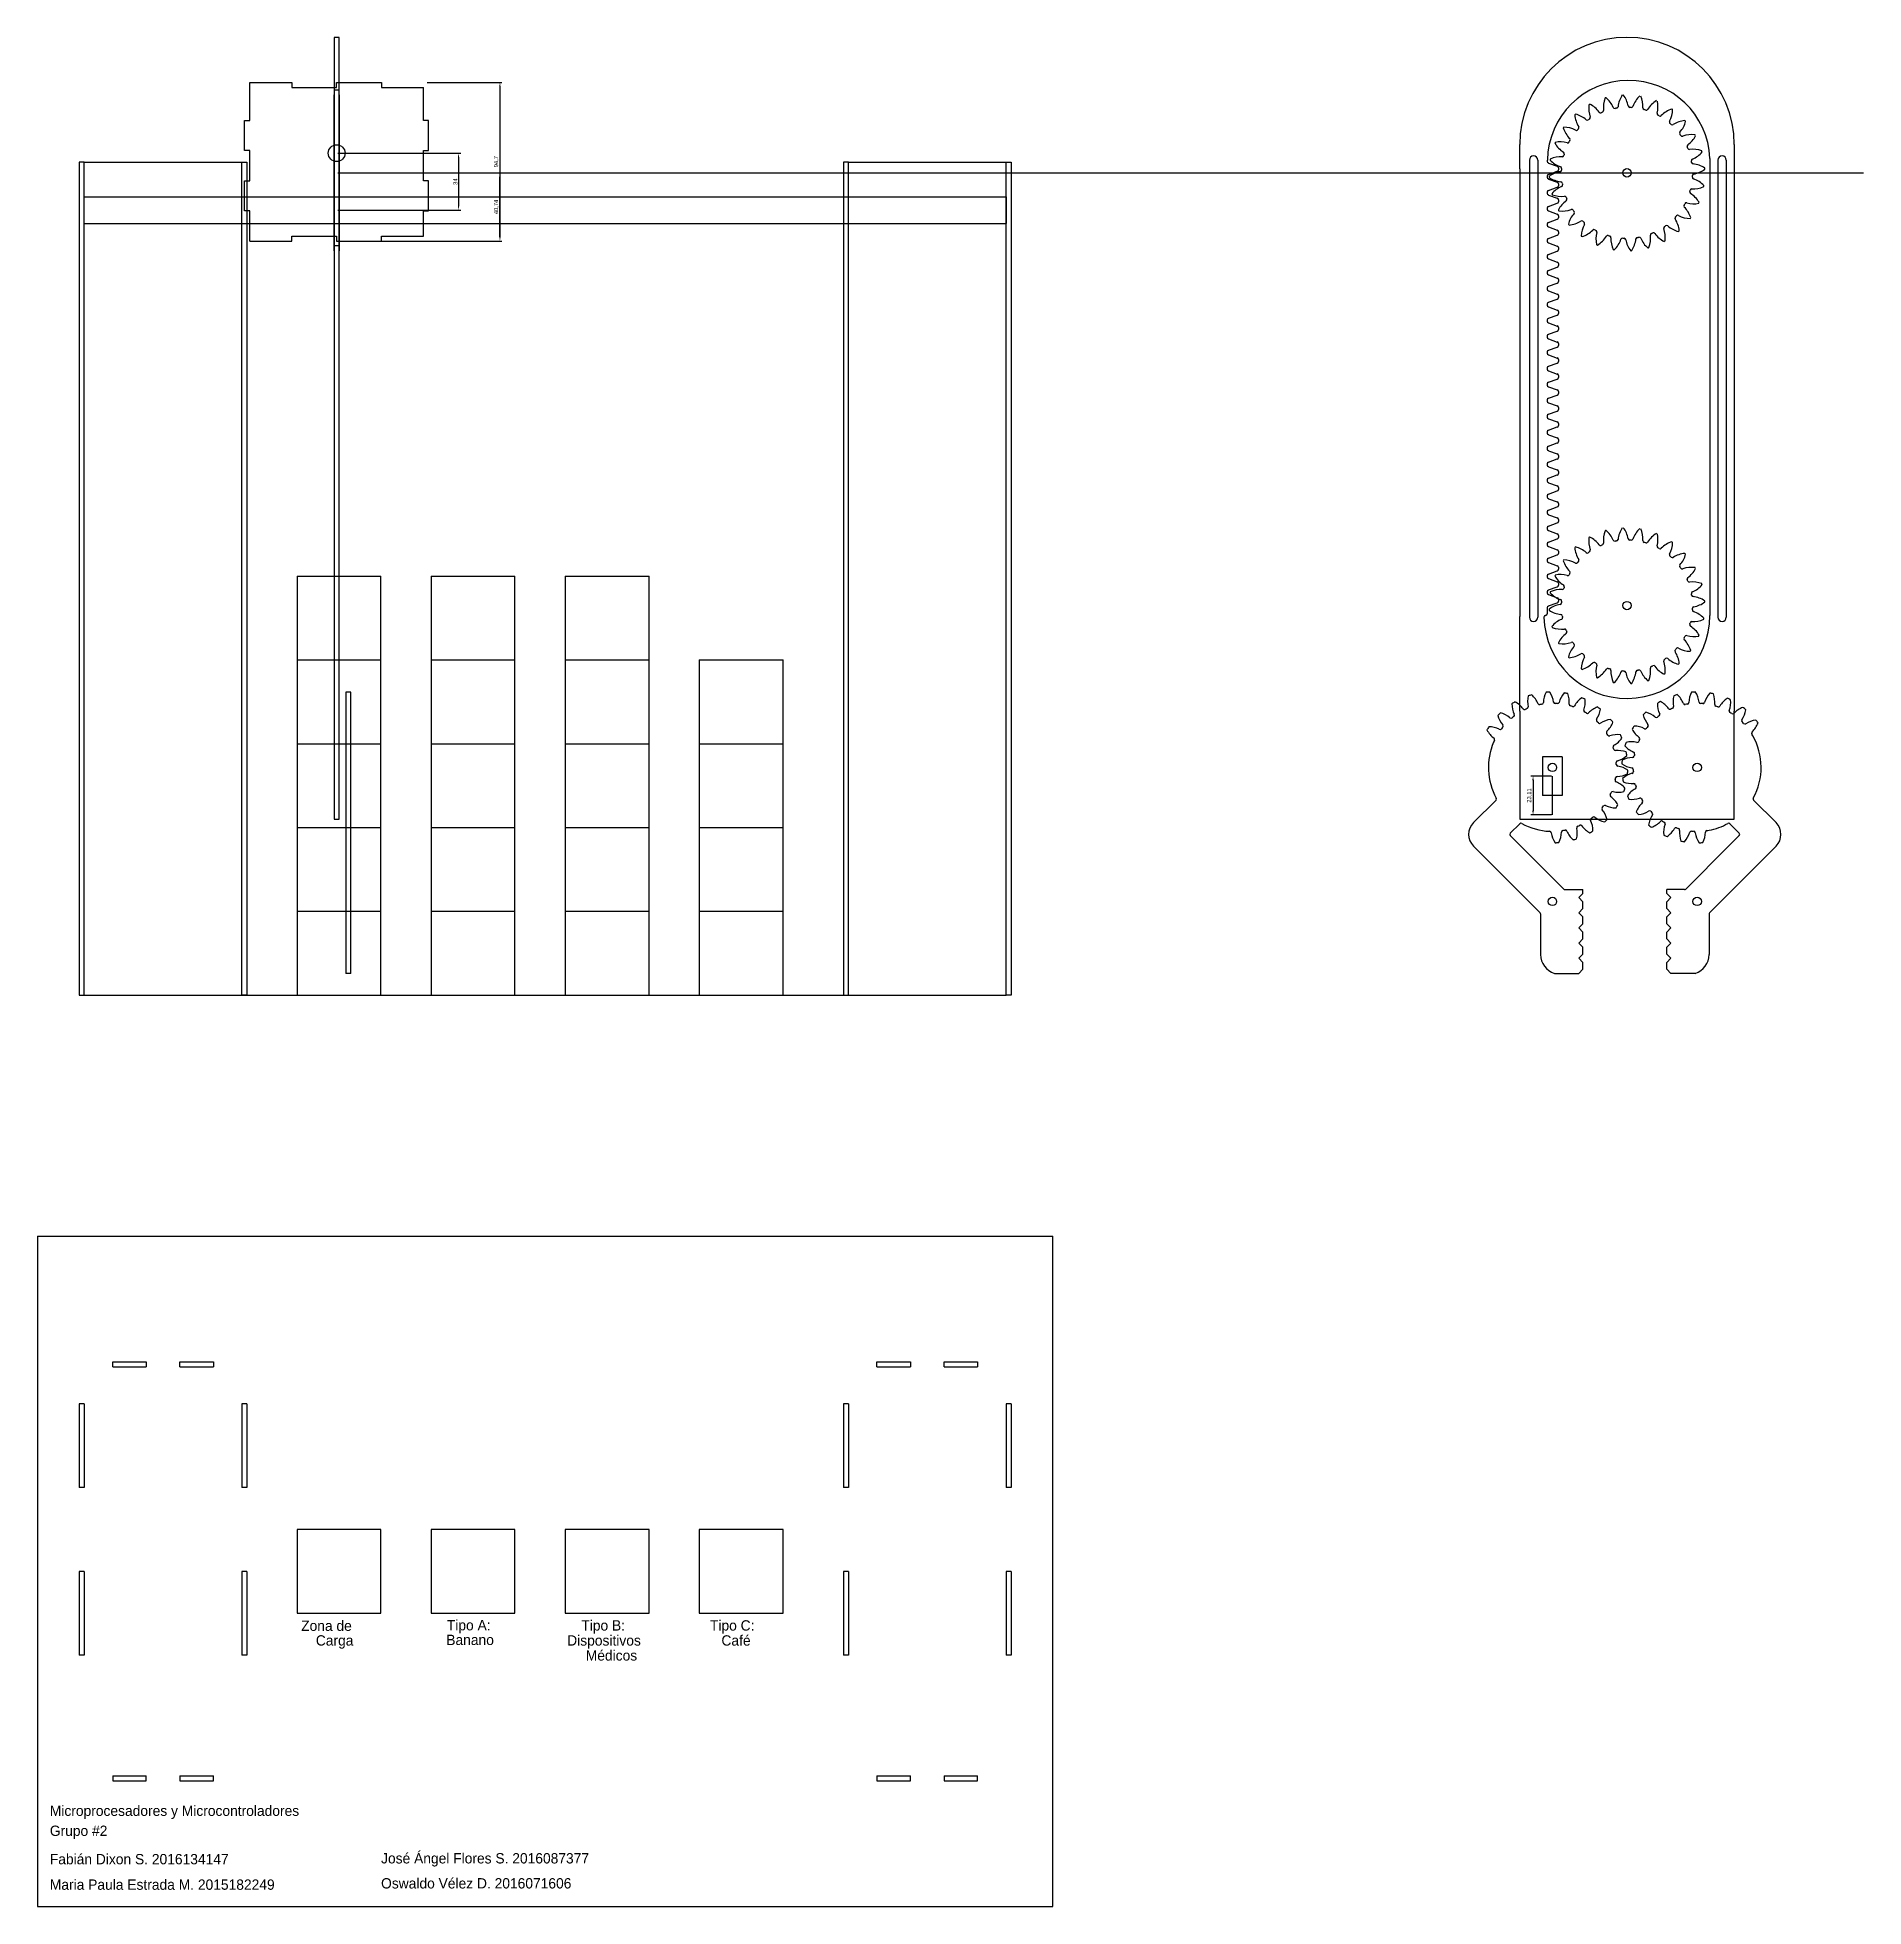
# Model space of a CAD drawing. Header units: millimetres. Extents: x -96 to 4714, y -506 to 1656.
# Drawn here: x 3560 to 4650, y -506 to 610 of the extents above; entities that cross this region are included whole.
import ezdxf

# ---------------------------------------------------------------- set-up
doc = ezdxf.new("R2010")
doc.units = ezdxf.units.MM
for name, color, linetype in [('Capa1', 3, 'Continuous'), ('Capa2', 1, 'Continuous'), ('Capa4', 250, 'Continuous')]:
    doc.layers.add(name, color=color, linetype=linetype)
doc.dimstyles.new('ISO-25', dxfattribs={"dimtxt": 2.5, "dimasz": 2.5, "dimexe": 1.25, "dimexo": 0.625, "dimtad": 1, "dimtxsty": 'Standard', "dimcen": 2.5, "dimadec": 0, "dimazin": 0, "dimtfac": 1, "dimtmove": 0, "dimatfit": 3, "dimfxl": 1, "dimarcsym": 0})

msp = doc.modelspace()

# ---------------------------------------------------------------- texts
at = {"layer": 'Capa4'}
for s, height, p in [('Tipo A:', 6.1598, (3804.728, -340.95)), ('Tipo B:', 6.1598, (3884.958, -341.085)), ('Tipo C:', 6.1598, (3961.729, -341.095)), ('Zona de', 6.1598, (3717.78, -341.274)), ('Carga', 6.1598, (3726.544, -350.036)), ('Banano', 6.1598, (3804.391, -349.711)), ('Dispositivos', 6.15984, (3876.537, -350.048)), ('Café', 6.1598, (3968.573, -350.048)), ('Médicos', 6.1598, (3887.611, -358.986)), ('Microprocesadores y Microcontroladores', 6.15984, (3567.807, -451.667)), ('Grupo #2', 6.1598, (3567.807, -463.612)), ('Fabián Dixon S. 2016134147', 6.15984, (3567.807, -480.551)), ('José Ángel Flores S. 2016087377', 6.15984, (3765.474, -480.036)), ('Maria Paula Estrada M. 2015182249', 6.15984, (3567.807, -495.746)), ('Oswaldo Vélez D. 2016071606', 6.15984, (3765.474, -494.973))]:
    msp.add_text(s, height=height, dxfattribs=at).set_placement(p)

# ---------------------------------------------------------------- blocks, each defined once
blk = doc.blocks.new('*U5')
at = {"layer": 'Capa2'}
for p, q in [((-3, -2.6), (-1.1, 2.6)), ((-0.2, 3.3), (1, 3.3)), ((3.8, -2.6), (1.9, 2.6)), ((-4.8, -3.3), (-4, -3.3))]:
    blk.add_line(p, q, dxfattribs=at)
for centre, start, end in [((-0.2, 2.3), 90, 160), ((1, 2.3), 20, 90), ((-4, -2.3), 270, 340), ((4.8, -2.3), 200, 270)]:
    blk.add_arc(centre, 1, start, end, dxfattribs=at)
blk = doc.blocks.new('*U6')
at = {"layer": 'Capa2', "color": 0, "linetype": 'ByBlock', "lineweight": -2, "transparency": 16777216}
for p in [(0, 0), (9.5369, 0), (19.0738, 0), (28.6107, 0), (38.1476, 0), (47.6845, 0), (57.2214, 0), (66.7583, 0), (76.2952, 0), (85.8321, 0), (95.369, 0), (104.9059, 0), (114.4428, 0), (123.9797, 0), (133.5166, 0), (143.0535, 0), (152.5904, 0), (162.1273, 0), (171.6642, 0), (181.2011, 0), (190.738, 0), (200.2749, 0), (209.8118, 0), (219.3487, 0), (228.8856, 0), (238.4225, 0), (247.9594, 0), (257.4963, 0)]:
    blk.add_blockref('*U5', p, dxfattribs=at)
blk = doc.blocks.new('*D45')
at = {"layer": 'Capa1', "color": 0, "lineweight": -2, "transparency": 16777216}
for p, q in [((4463.8, 168.8), (4451.6, 168.8)), ((4452.9, 166.3), (4452.9, 148.1)), ((4463.8, 145.6), (4451.6, 145.6))]:
    blk.add_line(p, q, dxfattribs=at)
at = {"layer": 'Capa1', "color": 0, "transparency": 16777216}
for points in [[(4452.4, 166.3), (4453.3, 166.3), (4452.9, 168.8)], [(4452.4, 148.1), (4453.3, 148.1), (4452.9, 145.6)]]:
    blk.add_solid(points, dxfattribs=at)
at = {"layer": 'Defpoints', "color": 0, "transparency": 16777216}
for p in [(4464.4, 168.8), (4452.9, 145.6), (4464.4, 145.6)]:
    blk.add_point(p, dxfattribs=at)
at = {"layer": 'Capa1', "color": 0, "transparency": 16777216, "insert": (4450.8, 157.2), "char_height": 2.5, "attachment_point": 5, "rotation": 90}
blk.add_mtext('23,11', dxfattribs=at)
blk = doc.blocks.new('*D46')
at = {"layer": 'Capa1', "color": 0, "lineweight": -2, "transparency": 16777216}
for p, q in [((3793, 582.7), (3837.6, 582.7)), ((3836.4, 580.2), (3836.4, 490.5)), ((3793, 488), (3837.6, 488))]:
    blk.add_line(p, q, dxfattribs=at)
at = {"layer": 'Capa1', "color": 0, "transparency": 16777216}
for points in [[(3836, 580.2), (3836.8, 580.2), (3836.4, 582.7)], [(3836, 490.5), (3836.8, 490.5), (3836.4, 488)]]:
    blk.add_solid(points, dxfattribs=at)
at = {"layer": 'Defpoints', "color": 0, "transparency": 16777216}
for p in [(3792.4, 582.7), (3792.4, 488), (3836.4, 488)]:
    blk.add_point(p, dxfattribs=at)
at = {"layer": 'Capa1', "color": 0, "transparency": 16777216, "insert": (3834.3, 535.4), "char_height": 2.5, "attachment_point": 5, "rotation": 90}
blk.add_mtext('94,7', dxfattribs=at)
blk = doc.blocks.new('*D57')
at = {"layer": 'Capa1', "color": 0, "lineweight": -2, "transparency": 16777216}
for p, q in [((3739.6, 528.8), (3837.6, 528.8)), ((3836.4, 490.5), (3836.4, 526.3)), ((3739.6, 488), (3837.6, 488))]:
    blk.add_line(p, q, dxfattribs=at)
at = {"layer": 'Capa1', "color": 0, "transparency": 16777216}
for points in [[(3836, 526.3), (3836.8, 526.3), (3836.4, 528.8)], [(3836, 490.5), (3836.8, 490.5), (3836.4, 488)]]:
    blk.add_solid(points, dxfattribs=at)
at = {"layer": 'Defpoints', "color": 0, "transparency": 16777216}
for p in [(3739, 528.8), (3836.4, 528.8), (3739, 488)]:
    blk.add_point(p, dxfattribs=at)
at = {"layer": 'Capa1', "color": 0, "transparency": 16777216, "insert": (3834.3, 508.4), "char_height": 2.5, "attachment_point": 5, "rotation": 90}
blk.add_mtext('40,74', dxfattribs=at)
blk = doc.blocks.new('*D63')
at = {"layer": 'Capa1', "color": 0, "lineweight": -2, "transparency": 16777216}
for p, q in [((3739.6, 540.5), (3813, 540.5)), ((3811.7, 538), (3811.7, 509)), ((3739.6, 506.5), (3813, 506.5))]:
    blk.add_line(p, q, dxfattribs=at)
at = {"layer": 'Capa1', "color": 0, "transparency": 16777216}
for points in [[(3811.3, 538), (3812.1, 538), (3811.7, 540.5)], [(3811.3, 509), (3812.1, 509), (3811.7, 506.5)]]:
    blk.add_solid(points, dxfattribs=at)
at = {"layer": 'Defpoints', "color": 0, "transparency": 16777216}
for p in [(3739, 540.5), (3739, 506.5), (3811.7, 506.5)]:
    blk.add_point(p, dxfattribs=at)
at = {"layer": 'Capa1', "color": 0, "transparency": 16777216, "insert": (3809.8, 523.5), "char_height": 2.5, "attachment_point": 5, "rotation": 90}
blk.add_mtext('34', dxfattribs=at)

# ---------------------------------------------------------------- dimensions: what is measured, and where the dimension line sits
at = {"layer": 'Capa1'}
for base, p1, p2, picture, middle in [((3836.385, 488.015), (3792.368, 582.715), (3792.368, 488.015), '*D46', (3834.301, 535.365)), ((3811.714, 506.486), (3738.97, 540.486), (3738.97, 506.486), '*D63', (3809.839, 523.486)), ((4452.856, 145.649), (4464.442, 168.759), (4464.442, 145.649), '*D45', (4450.773, 157.204))]:
    dim = msp.add_linear_dim(base=base, p1=p1, p2=p2, angle=90, dimstyle='ISO-25', dxfattribs=at)
    dim.commit()
    dim.dimension.update_dxf_attribs({"geometry": picture, "text_midpoint": middle})
at = {"layer": 'Capa1', "color": 3}
dim = msp.add_linear_dim(base=(3836.385, 528.754), p1=(3738.97, 488.015), p2=(3738.97, 528.754), angle=90, dimstyle='ISO-25', dxfattribs=at)
dim.commit()
dim.dimension.update_dxf_attribs({"geometry": '*D57', "text_midpoint": (3834.301, 508.384)})

# ---------------------------------------------------------------- linework, layer by layer
at = {"layer": 'Capa1'}
for p, q in [((3737.44, 609.566), (3737.44, 143.136)), ((3740.44, 609.566), (3737.44, 609.566)), ((3740.44, 143.136), (3740.44, 609.566)), ((3715.382, 288.129), (3765.382, 288.129)), ((3715.382, 288.129), (3715.382, 238.129)), ((3765.382, 238.129), (3765.382, 288.129)), ((3795.382, 288.129), (3845.382, 288.129)), ((3795.382, 288.129), (3795.382, 238.129)), ((3845.382, 238.129), (3845.382, 288.129)), ((3875.382, 288.129), (3925.382, 288.129)), ((3875.382, 288.129), (3875.382, 238.129)), ((3925.382, 238.129), (3925.382, 288.129)), ((3715.382, 238.129), (3765.382, 238.129)), ((3715.382, 238.129), (3715.382, 188.129)), ((3765.382, 188.129), (3765.382, 238.129)), ((3795.382, 238.129), (3845.382, 238.129)), ((3795.382, 238.129), (3795.382, 188.129)), ((3845.382, 188.129), (3845.382, 238.129)), ((3875.382, 238.129), (3925.382, 238.129)), ((3875.382, 238.129), (3875.382, 188.129)), ((3925.382, 188.129), (3925.382, 238.129)), ((3955.382, 238.129), (4005.382, 238.129)), ((3955.382, 238.129), (3955.382, 188.129)), ((4005.382, 188.129), (4005.382, 238.129)), ((3744.44, 218.955), (3744.44, 51.055)), ((3747.44, 218.955), (3744.44, 218.955)), ((3747.44, 51.055), (3747.44, 218.955)), ((3715.382, 188.129), (3765.382, 188.129)), ((3715.382, 188.129), (3715.382, 138.129)), ((3765.382, 138.129), (3765.382, 188.129)), ((3795.382, 188.129), (3845.382, 188.129)), ((3795.382, 188.129), (3795.382, 138.129)), ((3845.382, 138.129), (3845.382, 188.129)), ((3875.382, 188.129), (3925.382, 188.129)), ((3875.382, 188.129), (3875.382, 138.129)), ((3925.382, 138.129), (3925.382, 188.129)), ((3955.382, 188.129), (4005.382, 188.129)), ((3955.382, 188.129), (3955.382, 138.129)), ((4005.382, 138.129), (4005.382, 188.129)), ((4464.442, 145.649), (4464.442, 168.759)), ((3715.382, 138.129), (3765.382, 138.129)), ((3715.382, 138.129), (3715.382, 88.129)), ((3737.44, 143.136), (3740.44, 143.136)), ((3765.382, 88.129), (3765.382, 138.129)), ((3795.382, 138.129), (3845.382, 138.129)), ((3795.382, 138.129), (3795.382, 88.129)), ((3845.382, 88.129), (3845.382, 138.129)), ((3875.382, 138.129), (3925.382, 138.129)), ((3875.382, 138.129), (3875.382, 88.129)), ((3925.382, 88.129), (3925.382, 138.129)), ((3955.382, 138.129), (4005.382, 138.129)), ((3955.382, 138.129), (3955.382, 88.129)), ((4005.382, 88.129), (4005.382, 138.129)), ((3715.382, 88.129), (3765.382, 88.129)), ((3715.382, 88.129), (3715.382, 38.129)), ((3765.382, 38.129), (3765.382, 88.129)), ((3795.382, 88.129), (3845.382, 88.129)), ((3795.382, 88.129), (3795.382, 38.129)), ((3845.382, 38.129), (3845.382, 88.129)), ((3875.382, 88.129), (3925.382, 88.129)), ((3875.382, 88.129), (3875.382, 38.129)), ((3925.382, 38.129), (3925.382, 88.129)), ((3955.382, 88.129), (4005.382, 88.129)), ((3955.382, 88.129), (3955.382, 38.129)), ((4005.382, 38.129), (4005.382, 88.129)), ((3747.44, 51.055), (3744.44, 51.055)), ((3715.382, 38.129), (3765.382, 38.129)), ((3795.382, 38.129), (3845.382, 38.129)), ((3875.382, 38.129), (3925.382, 38.129)), ((3955.382, 38.129), (4005.382, 38.129))]:
    msp.add_line(p, q, dxfattribs=at)
at = {"layer": 'Capa1', "color": 6}
for p, q in [((3687.071, 582.719), (3712.24, 582.719)), ((3687.071, 560.015), (3687.071, 582.719)), ((3712.24, 582.719), (3712.24, 579.719)), ((3738.94, 582.719), (3765.639, 582.719)), ((3738.94, 579.719), (3738.94, 582.719)), ((3765.639, 582.719), (3765.639, 579.719)), ((3712.24, 579.719), (3738.94, 579.719)), ((3765.639, 579.719), (3790.868, 579.719)), ((3790.868, 560.015), (3790.868, 579.719)), ((3684.071, 542.015), (3684.071, 560.015)), ((3684.071, 560.015), (3687.071, 560.015)), ((3793.868, 560.015), (3790.868, 560.015)), ((3793.868, 542.015), (3793.868, 560.015)), ((3687.071, 542.015), (3684.071, 542.015)), ((3687.071, 524.015), (3687.071, 542.015)), ((3790.868, 524.015), (3790.868, 542.015)), ((3790.868, 542.015), (3793.868, 542.015)), ((3684.071, 506.015), (3684.071, 524.015)), ((3684.071, 524.015), (3687.071, 524.015)), ((3793.868, 524.015), (3790.868, 524.015)), ((3793.868, 506.015), (3793.868, 524.015)), ((3687.071, 506.015), (3684.071, 506.015)), ((3687.071, 488.015), (3687.071, 506.015)), ((3790.868, 491.015), (3790.868, 506.015)), ((3790.868, 506.015), (3793.868, 506.015)), ((3712.24, 491.015), (3738.94, 491.015)), ((3712.24, 488.015), (3712.24, 491.015)), ((3738.94, 491.015), (3738.94, 488.015)), ((3765.639, 491.015), (3790.868, 491.015)), ((3765.639, 488.015), (3765.639, 491.015)), ((3687.071, 488.015), (3712.24, 488.015)), ((3738.94, 488.015), (3765.639, 488.015))]:
    msp.add_line(p, q, dxfattribs=at)
at = {"layer": 'Capa1', "color": 5}
for p, q in [((3737.47, 578.232), (3740.47, 578.232)), ((3737.47, 482.276), (3737.47, 575.232)), ((3740.47, 575.232), (3740.47, 482.276)), ((3740.47, 485.276), (3737.47, 485.276))]:
    msp.add_line(p, q, dxfattribs=at)
at = {"layer": 'Capa1', "color": 32, "true_color": 0xcd6928}
for p, q in [((3588.382, 535.129), (3585.382, 535.129)), ((3585.382, 535.129), (3585.382, 38.129)), ((3588.382, 38.129), (3588.382, 535.129)), ((3588.382, 535.129), (3682.382, 535.129)), ((3682.382, 535.129), (3685.382, 535.129)), ((3682.382, 38.129), (3682.382, 535.129)), ((3685.382, 535.129), (3685.382, 38.129)), ((4044.382, 535.129), (4041.382, 535.129)), ((4041.382, 535.129), (4041.382, 38.129)), ((4044.382, 38.129), (4044.382, 535.129)), ((4044.382, 535.129), (4138.382, 535.129)), ((4138.382, 535.129), (4141.382, 535.129)), ((4138.382, 38.129), (4138.382, 535.129)), ((4141.382, 535.129), (4141.382, 38.129)), ((3585.382, 38.129), (3588.382, 38.129)), ((3588.382, 38.129), (4138.382, 38.129)), ((3685.382, 38.129), (3682.382, 38.129)), ((4041.382, 38.129), (4044.382, 38.129)), ((4141.382, 38.129), (4138.382, 38.129))]:
    msp.add_line(p, q, dxfattribs=at)
at = {"layer": 'Capa1', "color": 3}
msp.add_line((3740.47, 528.754), (4650.136, 528.754), dxfattribs=at)
at = {"layer": 'Capa1', "color": 1}
for p, q in [((3588.382, 498.486), (3588.382, 514.486)), ((3588.382, 514.486), (4138.382, 514.486)), ((4138.382, 514.486), (4138.382, 498.486)), ((3588.382, 498.486), (4138.382, 498.486))]:
    msp.add_line(p, q, dxfattribs=at)
at = {"layer": 'Capa1', "color": 6}
msp.add_circle((3738.97, 540.486), 5, dxfattribs=at)
at = {"layer": 'Capa2'}
for p, q in [((4444.932, 531.064), (4444.932, 545.568)), ((4450.667, 536.354), (4450.667, 263.613)), ((4455.667, 536.354), (4455.667, 263.613)), ((4558.462, 537.334), (4558.462, 264.633)), ((4563.197, 536.354), (4563.197, 263.613)), ((4568.197, 536.354), (4568.197, 263.613)), ((4572.932, 545.568), (4572.932, 207.5)), ((4444.932, 531.064), (4444.932, 264.03)), ((4461.402, 269.321), (4461.402, 265.633)), ((4444.932, 207.5), (4444.932, 264.03)), ((4460.402, 264.633), (4460.412, 264.633)), ((4444.932, 207.5), (4444.932, 143.136)), ((4572.932, 143.136), (4572.932, 207.5)), ((4470.312, 180.318), (4458.572, 180.318)), ((4458.572, 180.318), (4458.572, 157.204)), ((4470.312, 180.318), (4470.312, 157.204)), ((4470.312, 157.204), (4458.572, 157.204)), ((4417.371, 141.055), (4430.788, 154.473)), ((4597.883, 141.055), (4584.466, 154.473)), ((4439.291, 134.691), (4444.931, 140.331)), ((4444.932, 143.136), (4572.932, 143.136)), ((4575.963, 134.691), (4570.324, 140.331)), ((4457.078, 87.206), (4417.371, 126.913)), ((4445.655, 126.913), (4439.291, 133.277)), ((4471.22, 101.348), (4445.655, 126.913)), ((4544.034, 101.348), (4569.599, 126.913)), ((4558.176, 87.206), (4597.883, 126.913)), ((4569.599, 126.913), (4575.963, 133.277)), ((4471.927, 101.055), (4482.627, 101.055)), ((4482.64, 98.803), (4482.627, 101.055)), ((4532.614, 98.803), (4532.627, 101.055)), ((4543.327, 101.055), (4532.627, 101.055)), ((4480.114, 87.237), (4482.638, 89.758)), ((4480.116, 96.282), (4482.64, 98.803)), ((4480.116, 96.282), (4482.638, 93.758)), ((4482.638, 89.758), (4482.638, 93.758)), ((4535.138, 96.282), (4532.614, 98.803)), ((4535.138, 96.282), (4532.617, 93.758)), ((4532.617, 89.758), (4532.617, 93.758)), ((4535.141, 87.237), (4532.617, 89.758)), ((4457.371, 86.499), (4457.371, 62.332)), ((4480.111, 78.191), (4482.635, 80.713)), ((4480.111, 78.191), (4482.632, 75.667)), ((4480.114, 87.237), (4482.635, 84.713)), ((4482.635, 80.713), (4482.635, 84.713)), ((4535.141, 87.237), (4532.619, 84.713)), ((4532.619, 80.713), (4532.619, 84.713)), ((4535.143, 78.191), (4532.619, 80.713)), ((4535.143, 78.191), (4532.622, 75.667)), ((4557.883, 86.499), (4557.883, 62.332)), ((4480.108, 69.146), (4482.632, 71.667)), ((4480.108, 69.146), (4482.63, 66.622)), ((4482.632, 71.667), (4482.632, 75.667)), ((4532.622, 71.667), (4532.622, 75.667)), ((4535.146, 69.146), (4532.622, 71.667)), ((4535.146, 69.146), (4532.625, 66.622)), ((4480.106, 60.101), (4482.63, 62.622)), ((4480.106, 60.101), (4482.627, 57.577)), ((4482.627, 53.577), (4482.627, 57.577)), ((4482.63, 62.622), (4482.63, 66.622)), ((4532.625, 62.622), (4532.625, 66.622)), ((4535.149, 60.101), (4532.625, 62.622)), ((4535.149, 60.101), (4532.627, 57.577)), ((4532.627, 53.577), (4532.627, 57.577)), ((4465.673, 51.055), (4480.103, 51.055)), ((4480.103, 51.055), (4482.627, 53.577)), ((4535.151, 51.055), (4532.627, 53.577)), ((4549.581, 51.055), (4535.151, 51.055)), ((3560.382, -105.791), (4166.382, -105.791)), ((3560.382, -105.791), (3560.382, -505.791)), ((4166.382, -505.791), (4166.382, -105.791)), ((3605.382, -183.791), (3605.382, -180.791)), ((3605.382, -180.791), (3625.382, -180.791)), ((3605.382, -183.791), (3625.382, -183.791)), ((3625.382, -180.791), (3625.382, -183.791)), ((3645.382, -183.791), (3645.382, -180.791)), ((3645.382, -180.791), (3665.382, -180.791)), ((3645.382, -183.791), (3665.382, -183.791)), ((3665.382, -180.791), (3665.382, -183.791)), ((4061.382, -183.791), (4061.382, -180.791)), ((4061.382, -180.791), (4081.382, -180.791)), ((4061.382, -183.791), (4081.382, -183.791)), ((4081.382, -180.791), (4081.382, -183.791)), ((4101.382, -183.791), (4101.382, -180.791)), ((4101.382, -180.791), (4121.382, -180.791)), ((4101.382, -183.791), (4121.382, -183.791)), ((4121.382, -180.791), (4121.382, -183.791)), ((3588.382, -205.791), (3585.382, -205.791)), ((3585.382, -205.791), (3585.382, -255.791)), ((3588.382, -205.791), (3588.382, -255.791)), ((3685.382, -205.791), (3682.382, -205.791)), ((3682.382, -205.791), (3682.382, -255.791)), ((3685.382, -205.791), (3685.382, -255.791)), ((4044.382, -205.791), (4041.382, -205.791)), ((4041.382, -205.791), (4041.382, -255.791)), ((4044.382, -205.791), (4044.382, -255.791)), ((4141.382, -205.791), (4138.382, -205.791)), ((4138.382, -205.791), (4138.382, -255.791)), ((4141.382, -205.791), (4141.382, -255.791)), ((3588.382, -255.791), (3585.382, -255.791)), ((3685.382, -255.791), (3682.382, -255.791)), ((4044.382, -255.791), (4041.382, -255.791)), ((4141.382, -255.791), (4138.382, -255.791)), ((3588.382, -305.791), (3585.382, -305.791)), ((3585.382, -305.791), (3585.382, -355.791)), ((3588.382, -305.791), (3588.382, -355.791)), ((3685.382, -305.791), (3682.382, -305.791)), ((3682.382, -305.791), (3682.382, -355.791)), ((3685.382, -305.791), (3685.382, -355.791)), ((4044.382, -305.791), (4041.382, -305.791)), ((4041.382, -305.791), (4041.382, -355.791)), ((4044.382, -305.791), (4044.382, -355.791)), ((4141.382, -305.791), (4138.382, -305.791)), ((4138.382, -305.791), (4138.382, -355.791)), ((4141.382, -305.791), (4141.382, -355.791)), ((3588.382, -355.791), (3585.382, -355.791)), ((3685.382, -355.791), (3682.382, -355.791)), ((4044.382, -355.791), (4041.382, -355.791)), ((4141.382, -355.791), (4138.382, -355.791)), ((3605.382, -427.791), (3625.382, -427.791)), ((3605.382, -427.791), (3605.382, -430.791)), ((3605.382, -430.791), (3625.382, -430.791)), ((3625.382, -430.791), (3625.382, -427.791)), ((3645.382, -427.791), (3665.382, -427.791)), ((3645.382, -427.791), (3645.382, -430.791)), ((3645.382, -430.791), (3665.382, -430.791)), ((3665.382, -430.791), (3665.382, -427.791)), ((4061.382, -427.791), (4081.382, -427.791)), ((4061.382, -427.791), (4061.382, -430.791)), ((4061.382, -430.791), (4081.382, -430.791)), ((4081.382, -430.791), (4081.382, -427.791)), ((4101.382, -427.791), (4121.382, -427.791)), ((4101.382, -427.791), (4101.382, -430.791)), ((4101.382, -430.791), (4121.382, -430.791)), ((4121.382, -430.791), (4121.382, -427.791)), ((3560.382, -505.791), (4166.382, -505.791))]:
    msp.add_line(p, q, dxfattribs=at)
for centre in [(4508.932, 528.754), (4508.932, 270.531), (4464.442, 173.984), (4550.812, 173.984), (4464.442, 93.984), (4464.442, 93.984), (4550.812, 93.984), (4550.812, 93.984)]:
    msp.add_circle(centre, 2.5, dxfattribs=at)
for centre, radius, start, end in [((4508.932, 545.568), 64, 0, 180), ((4509.947, 535.35), 48.555, 2.341865, 178.814394), ((4502.804, 567.355), 16.692, 173.059511, 198.754648), ((4508.932, 528.754), 46.53, 118.430378, 119.196442), ((4480.342, 556.639), 14.536, 35.054545, 63.714873), ((4511.548, 567.751), 16.692, 160.202368, 185.897505), ((4508.932, 528.754), 46.53, 105.573236, 106.339299), ((4487.264, 562.302), 14.536, 22.197402, 50.85773), ((4520.16, 566.191), 16.692, 147.345226, 173.040362), ((4495.273, 566.282), 14.536, 9.34026, 38.000587), ((4528.209, 562.754), 16.692, 134.488083, 160.183219), ((4503.966, 568.381), 14.536, 356.483117, 25.143444), ((4535.291, 557.612), 16.692, 121.63094, 147.326076), ((4512.908, 568.493), 14.536, 343.625974, 12.286302), ((4508.932, 528.754), 46.53, 131.287521, 132.053585), ((4494.368, 565.024), 16.692, 185.916654, 211.611791), ((4474.854, 549.579), 14.536, 47.911688, 76.572016), ((4485.267, 561.108), 1, 227.911688, 306.182772), ((4508.932, 528.754), 39.085, 124.806318, 126.182772), ((4486.051, 561.667), 1, 304.806318, 18.754648), ((4493.06, 565.563), 1, 215.054545, 293.325629), ((4508.932, 528.754), 39.085, 111.949175, 113.325629), ((4493.949, 565.933), 1, 291.949175, 5.897505), ((4501.649, 568.172), 1, 202.197402, 280.468487), ((4508.932, 528.754), 39.085, 99.092032, 100.468487), ((4502.598, 568.335), 1, 279.092032, 353.040362), ((4510.602, 568.804), 1, 189.34026, 267.611344), ((4508.932, 528.754), 39.085, 86.234889, 87.611344), ((4511.564, 568.752), 1, 266.234889, 340.183219), ((4519.472, 567.428), 1, 176.483117, 254.754201), ((4508.932, 528.754), 39.085, 73.377746, 74.754201), ((4520.398, 567.164), 1, 253.377746, 327.326076), ((4527.814, 564.113), 1, 163.625974, 241.897058), ((4508.932, 528.754), 39.085, 60.520603, 61.897058), ((4528.658, 563.649), 1, 240.520603, 314.468934), ((4541.052, 551.023), 16.692, 108.773797, 134.468934), ((4535.209, 559.025), 1, 150.768831, 229.039915), ((4521.651, 566.611), 14.536, 330.768831, 359.429159), ((4508.932, 528.754), 39.085, 47.66346, 49.039915), ((4508.932, 528.754), 46.53, 54.144664, 54.910728), ((4545.202, 543.318), 16.692, 95.916654, 121.611791), ((4529.756, 562.832), 14.536, 317.911688, 346.572016), ((4508.932, 528.754), 46.53, 41.287521, 42.053585), ((4508.932, 528.754), 46.53, 157.001807, 157.76787), ((4469.193, 532.73), 14.536, 73.625974, 102.286302), ((4508.932, 528.754), 46.53, 144.144664, 144.910728), ((4486.663, 560.874), 16.692, 198.773797, 224.468934), ((4471.074, 541.473), 14.536, 60.768831, 89.429159), ((4473.573, 547.636), 1, 253.625974, 331.897058), ((4508.932, 528.754), 39.085, 150.520603, 151.897058), ((4474.037, 548.48), 1, 330.520603, 44.468934), ((4478.661, 555.031), 1, 240.768831, 319.039915), ((4508.932, 528.754), 39.085, 137.66346, 139.039915), ((4479.301, 555.75), 1, 317.66346, 31.611791), ((4535.928, 558.385), 1, 227.66346, 301.611791), ((4541.286, 552.419), 1, 137.911688, 216.182772), ((4508.932, 528.754), 39.085, 34.806318, 36.182772), ((4541.845, 551.635), 1, 214.806318, 288.754648), ((4547.533, 534.882), 16.692, 83.059511, 108.754648), ((4536.817, 557.344), 14.536, 305.054545, 333.714873), ((4508.932, 528.754), 46.53, 28.430378, 29.196442), ((4453.167, 536.354), 2.5, 0, 180), ((4508.932, 528.754), 46.53, 169.85895, 170.625013), ((4474.932, 548.031), 16.692, 224.488083, 250.183219), ((4469.305, 523.788), 14.536, 86.483117, 115.143444), ((4480.074, 555.113), 16.692, 211.63094, 237.326076), ((4470.258, 539.295), 1, 266.483117, 344.754201), ((4470.522, 540.221), 1, 343.377746, 57.326076), ((4508.932, 528.754), 39.085, 163.377746, 164.754201), ((4545.74, 544.626), 1, 125.054545, 203.325629), ((4508.932, 528.754), 39.085, 21.949175, 23.325629), ((4546.111, 543.737), 1, 201.949175, 275.897505), ((4547.929, 526.138), 16.692, 70.202368, 95.897505), ((4548.349, 536.037), 1, 112.197402, 190.468487), ((4508.932, 528.754), 39.085, 9.092032, 10.468487), ((4542.48, 550.422), 14.536, 292.197402, 320.85773), ((4508.932, 528.754), 46.53, 15.573236, 16.339299), ((4565.697, 536.354), 2.5, 0, 180), ((4471.403, 515.095), 14.536, 99.34026, 128.000587), ((4508.932, 528.754), 46.53, 182.716093, 183.482156), ((4471.494, 539.982), 16.692, 237.345226, 263.040362), ((4468.882, 530.425), 1, 279.34026, 357.611344), ((4468.934, 531.386), 1, 356.234889, 70.183219), ((4508.932, 528.754), 39.085, 176.234889, 177.611344), ((4548.513, 535.088), 1, 189.092032, 263.040362), ((4548.93, 526.122), 1, 176.234889, 250.183219), ((4508.932, 528.754), 39.085, 356.234889, 357.611344), ((4548.982, 527.083), 1, 99.34026, 177.611344), ((4546.369, 517.526), 16.692, 57.345226, 83.040362), ((4542.932, 509.477), 16.692, 44.488083, 70.183219), ((4546.46, 542.413), 14.536, 279.34026, 308.000587), ((4508.932, 528.754), 46.53, 2.716093, 3.482156), ((4475.384, 507.086), 14.536, 112.197402, 140.85773), ((4508.932, 528.754), 46.53, 195.573236, 196.339299), ((4469.935, 531.37), 16.692, 250.202368, 275.897505), ((4469.351, 522.42), 1, 9.092032, 83.040362), ((4469.514, 521.471), 1, 292.197402, 10.468487), ((4508.932, 528.754), 39.085, 189.092032, 190.468487), ((4471.753, 513.771), 1, 21.949175, 95.897505), ((4508.932, 528.754), 39.085, 201.949175, 203.325629), ((4472.123, 512.882), 1, 305.054545, 23.325629), ((4547.341, 517.287), 1, 163.377746, 237.326076), ((4508.932, 528.754), 39.085, 343.377746, 344.754201), ((4547.606, 518.213), 1, 86.483117, 164.754201), ((4537.79, 502.395), 16.692, 31.63094, 57.326076), ((4548.559, 533.72), 14.536, 266.483117, 295.143444), ((4508.932, 528.754), 46.53, 349.85895, 350.625013), ((4481.046, 500.165), 14.536, 125.054545, 153.714873), ((4508.932, 528.754), 46.53, 208.430378, 209.196442), ((4470.33, 522.627), 16.692, 263.059511, 288.754648), ((4488.107, 494.676), 14.536, 137.911688, 166.572016), ((4476.019, 505.874), 1, 34.806318, 108.754648), ((4508.932, 528.754), 39.085, 214.806318, 216.182772), ((4476.578, 505.09), 1, 317.911688, 36.182772), ((4538.562, 501.758), 1, 137.66346, 211.611791), ((4508.932, 528.754), 39.085, 317.66346, 319.039915), ((4539.202, 502.477), 1, 60.768831, 139.039915), ((4546.789, 516.035), 14.536, 240.768831, 269.429159), ((4543.827, 509.028), 1, 150.520603, 224.468934), ((4508.932, 528.754), 39.085, 330.520603, 331.897058), ((4531.201, 496.634), 16.692, 18.773797, 44.468934), ((4544.291, 509.872), 1, 73.625974, 151.897058), ((4548.67, 524.778), 14.536, 253.625974, 282.286302), ((4508.932, 528.754), 46.53, 324.144664, 324.910728), ((4508.932, 528.754), 46.53, 337.001807, 337.76787), ((4508.932, 528.754), 46.53, 221.287521, 222.053585), ((4472.662, 514.191), 16.692, 275.916654, 301.611791), ((4481.935, 499.123), 1, 47.66346, 121.611791), ((4496.212, 490.897), 14.536, 150.768831, 179.429159), ((4508.932, 528.754), 46.53, 234.144664, 234.910728), ((4476.812, 506.485), 16.692, 288.773797, 314.468934), ((4508.932, 528.754), 39.085, 227.66346, 229.039915), ((4482.655, 498.483), 1, 330.768831, 49.039915), ((4489.206, 493.859), 1, 60.520603, 134.468934), ((4508.932, 528.754), 39.085, 240.520603, 241.897058), ((4504.955, 489.016), 14.536, 163.625974, 192.286302), ((4490.05, 493.395), 1, 343.625974, 61.897058), ((4482.572, 499.896), 16.692, 301.63094, 327.326076), ((4497.465, 490.344), 1, 73.377746, 147.326076), ((4508.932, 528.754), 39.085, 253.377746, 254.754201), ((4498.391, 490.08), 1, 356.483117, 74.754201), ((4506.316, 489.757), 16.692, 340.202368, 5.897505), ((4523.915, 491.575), 1, 111.949175, 185.897505), ((4508.932, 528.754), 39.085, 291.949175, 293.325629), ((4524.804, 491.946), 1, 35.054545, 113.325629), ((4537.521, 500.869), 14.536, 215.054545, 243.714873), ((4531.812, 495.841), 1, 124.806318, 198.754648), ((4515.059, 490.153), 16.692, 353.059511, 18.754648), ((4508.932, 528.754), 39.085, 304.806318, 306.182772), ((4532.596, 496.4), 1, 47.911688, 126.182772), ((4543.01, 507.93), 14.536, 227.911688, 256.572016), ((4523.495, 492.484), 16.692, 5.916654, 31.611791), ((4508.932, 528.754), 46.53, 311.287521, 312.053585), ((4508.932, 528.754), 46.53, 247.001807, 247.76787), ((4513.898, 489.127), 14.536, 176.483117, 205.143444), ((4508.932, 528.754), 46.53, 259.85895, 260.625013), ((4489.655, 494.754), 16.692, 314.488083, 340.183219), ((4506.3, 488.756), 1, 86.234889, 160.183219), ((4508.932, 528.754), 39.085, 266.234889, 267.611344), ((4507.261, 488.704), 1, 9.34026, 87.611344), ((4522.591, 491.226), 14.536, 189.34026, 218.000587), ((4508.932, 528.754), 46.53, 272.716093, 273.482156), ((4497.704, 491.317), 16.692, 327.345226, 353.040362), ((4515.266, 489.173), 1, 99.092032, 173.040362), ((4508.932, 528.754), 39.085, 279.092032, 280.468487), ((4516.215, 489.337), 1, 22.197402, 100.468487), ((4530.599, 495.206), 14.536, 202.197402, 230.85773), ((4508.932, 528.754), 46.53, 285.573236, 286.339299), ((4508.932, 528.754), 46.53, 298.430378, 299.196442), ((4511.548, 309.528), 16.692, 160.202368, 185.897505), ((4508.932, 270.531), 46.53, 105.573236, 106.339299), ((4487.264, 304.079), 14.536, 22.197402, 50.85773), ((4520.16, 307.968), 16.692, 147.345226, 173.040362), ((4495.273, 308.06), 14.536, 9.34026, 38.000587), ((4528.209, 304.531), 16.692, 134.488083, 160.183219), ((4503.966, 310.158), 14.536, 356.483117, 25.143444), ((4535.291, 299.389), 16.692, 121.63094, 147.326076), ((4512.908, 310.27), 14.536, 343.625974, 12.286302), ((4508.932, 270.531), 46.53, 131.287521, 132.053585), ((4494.368, 306.801), 16.692, 185.916654, 211.611791), ((4474.854, 291.356), 14.536, 47.911688, 76.572016), ((4485.267, 302.885), 1, 227.911688, 306.182772), ((4508.932, 270.531), 39.085, 124.806318, 126.182772), ((4502.804, 309.132), 16.692, 173.059511, 198.754648), ((4508.932, 270.531), 46.53, 118.430378, 119.196442), ((4486.051, 303.444), 1, 304.806318, 18.754648), ((4480.342, 298.416), 14.536, 35.054545, 63.714873), ((4493.06, 307.34), 1, 215.054545, 293.325629), ((4508.932, 270.531), 39.085, 111.949175, 113.325629), ((4493.949, 307.71), 1, 291.949175, 5.897505), ((4501.649, 309.949), 1, 202.197402, 280.468487), ((4508.932, 270.531), 39.085, 99.092032, 100.468487), ((4502.598, 310.112), 1, 279.092032, 353.040362), ((4510.602, 310.581), 1, 189.34026, 267.611344), ((4508.932, 270.531), 39.085, 86.234889, 87.611344), ((4511.564, 310.529), 1, 266.234889, 340.183219), ((4519.472, 309.205), 1, 176.483117, 254.754201), ((4508.932, 270.531), 39.085, 73.377746, 74.754201), ((4520.398, 308.941), 1, 253.377746, 327.326076), ((4527.814, 305.89), 1, 163.625974, 241.897058), ((4508.932, 270.531), 39.085, 60.520603, 61.897058), ((4528.658, 305.426), 1, 240.520603, 314.468934), ((4541.052, 292.8), 16.692, 108.773797, 134.468934), ((4535.209, 300.802), 1, 150.768831, 229.039915), ((4521.651, 308.388), 14.536, 330.768831, 359.429159), ((4508.932, 270.531), 46.53, 54.144664, 54.910728), ((4545.202, 285.095), 16.692, 95.916654, 121.611791), ((4529.756, 304.609), 14.536, 317.911688, 346.572016), ((4508.932, 270.531), 46.53, 41.287521, 42.053585), ((4508.932, 270.531), 46.53, 144.144664, 144.910728), ((4486.663, 302.651), 16.692, 198.773797, 224.468934), ((4471.074, 283.25), 14.536, 60.768831, 89.429159), ((4474.037, 290.257), 1, 330.520603, 44.468934), ((4478.661, 296.808), 1, 240.768831, 319.039915), ((4508.932, 270.531), 39.085, 137.66346, 139.039915), ((4479.301, 297.527), 1, 317.66346, 31.611791), ((4508.932, 270.531), 39.085, 47.66346, 49.039915), ((4535.928, 300.162), 1, 227.66346, 301.611791), ((4541.286, 294.196), 1, 137.911688, 216.182772), ((4508.932, 270.531), 39.085, 34.806318, 36.182772), ((4541.845, 293.412), 1, 214.806318, 288.754648), ((4547.533, 276.659), 16.692, 83.059511, 108.754648), ((4536.817, 299.121), 14.536, 305.054545, 333.714873), ((4508.932, 270.531), 46.53, 28.430378, 29.196442), ((4469.305, 265.565), 14.536, 86.483117, 115.143444), ((4508.932, 270.531), 46.53, 157.001807, 157.76787), ((4480.074, 296.89), 16.692, 211.63094, 237.326076), ((4469.193, 274.507), 14.536, 73.625974, 102.286302), ((4470.258, 281.072), 1, 266.483117, 344.754201), ((4470.522, 281.998), 1, 343.377746, 57.326076), ((4508.932, 270.531), 39.085, 163.377746, 164.754201), ((4473.573, 289.413), 1, 253.625974, 331.897058), ((4508.932, 270.531), 39.085, 150.520603, 151.897058), ((4545.74, 286.403), 1, 125.054545, 203.325629), ((4508.932, 270.531), 39.085, 21.949175, 23.325629), ((4546.111, 285.514), 1, 201.949175, 275.897505), ((4547.929, 267.915), 16.692, 70.202368, 95.897505), ((4542.48, 292.199), 14.536, 292.197402, 320.85773), ((4508.932, 270.531), 46.53, 15.573236, 16.339299), ((4471.403, 256.872), 14.536, 99.34026, 128.000587), ((4508.932, 270.531), 46.53, 182.716093, 183.482156), ((4471.494, 281.759), 16.692, 237.345226, 263.040362), ((4508.932, 270.531), 46.53, 169.85895, 170.625013), ((4474.932, 289.808), 16.692, 224.488083, 250.183219), ((4468.882, 272.202), 1, 279.34026, 357.611344), ((4468.934, 273.163), 1, 356.234889, 70.183219), ((4508.932, 270.531), 39.085, 176.234889, 177.611344), ((4548.349, 277.814), 1, 112.197402, 190.468487), ((4508.932, 270.531), 39.085, 9.092032, 10.468487), ((4548.513, 276.865), 1, 189.092032, 263.040362), ((4548.93, 267.899), 1, 176.234889, 250.183219), ((4508.932, 270.531), 39.085, 356.234889, 357.611344), ((4548.982, 268.86), 1, 99.34026, 177.611344), ((4546.369, 259.303), 16.692, 57.345226, 83.040362), ((4546.46, 284.19), 14.536, 279.34026, 308.000587), ((4508.932, 270.531), 46.53, 2.716093, 3.482156), ((4453.167, 263.613), 2.5, 180, 0), ((4508.932, 264.633), 49.53, 181.18071, 0), ((4460.412, 263.633), 1, 90, 181.18071), ((4460.402, 265.633), 1, 270, 0), ((4475.384, 248.863), 14.536, 112.197402, 140.85773), ((4508.932, 270.531), 46.53, 195.573236, 196.339299), ((4469.935, 273.147), 16.692, 250.202368, 275.897505), ((4469.351, 264.197), 1, 9.092032, 83.040362), ((4469.514, 263.248), 1, 292.197402, 10.468487), ((4508.932, 270.531), 39.085, 189.092032, 190.468487), ((4471.753, 255.548), 1, 21.949175, 95.897505), ((4547.341, 259.064), 1, 163.377746, 237.326076), ((4508.932, 270.531), 39.085, 343.377746, 344.754201), ((4547.606, 259.99), 1, 86.483117, 164.754201), ((4537.79, 244.172), 16.692, 31.63094, 57.326076), ((4548.559, 275.497), 14.536, 266.483117, 295.143444), ((4542.932, 251.254), 16.692, 44.488083, 70.183219), ((4508.932, 270.531), 46.53, 349.85895, 350.625013), ((4565.697, 263.613), 2.5, 180, 0), ((4481.046, 241.942), 14.536, 125.054545, 153.714873), ((4508.932, 270.531), 46.53, 208.430378, 209.196442), ((4470.33, 264.404), 16.692, 263.059511, 288.754648), ((4508.932, 270.531), 39.085, 201.949175, 203.325629), ((4472.123, 254.659), 1, 305.054545, 23.325629), ((4488.107, 236.453), 14.536, 137.911688, 166.572016), ((4476.019, 247.651), 1, 34.806318, 108.754648), ((4508.932, 270.531), 39.085, 214.806318, 216.182772), ((4476.578, 246.867), 1, 317.911688, 36.182772), ((4543.827, 250.805), 1, 150.520603, 224.468934), ((4508.932, 270.531), 39.085, 330.520603, 331.897058), ((4531.201, 238.411), 16.692, 18.773797, 44.468934), ((4544.291, 251.649), 1, 73.625974, 151.897058), ((4548.67, 266.555), 14.536, 253.625974, 282.286302), ((4508.932, 270.531), 46.53, 337.001807, 337.76787), ((4508.932, 270.531), 46.53, 221.287521, 222.053585), ((4472.662, 255.968), 16.692, 275.916654, 301.611791), ((4481.935, 240.9), 1, 47.66346, 121.611791), ((4496.212, 232.674), 14.536, 150.768831, 179.429159), ((4476.812, 248.262), 16.692, 288.773797, 314.468934), ((4508.932, 270.531), 39.085, 227.66346, 229.039915), ((4482.655, 240.26), 1, 330.768831, 49.039915), ((4489.206, 235.636), 1, 60.520603, 134.468934), ((4508.932, 270.531), 39.085, 240.520603, 241.897058), ((4504.955, 230.793), 14.536, 163.625974, 192.286302), ((4490.05, 235.172), 1, 343.625974, 61.897058), ((4523.915, 233.352), 1, 111.949175, 185.897505), ((4508.932, 270.531), 39.085, 291.949175, 293.325629), ((4524.804, 233.723), 1, 35.054545, 113.325629), ((4537.521, 242.646), 14.536, 215.054545, 243.714873), ((4531.812, 237.618), 1, 124.806318, 198.754648), ((4515.059, 231.93), 16.692, 353.059511, 18.754648), ((4508.932, 270.531), 39.085, 304.806318, 306.182772), ((4532.596, 238.177), 1, 47.911688, 126.182772), ((4543.01, 249.707), 14.536, 227.911688, 256.572016), ((4538.562, 243.535), 1, 137.66346, 211.611791), ((4523.495, 234.261), 16.692, 5.916654, 31.611791), ((4508.932, 270.531), 39.085, 317.66346, 319.039915), ((4539.202, 244.254), 1, 60.768831, 139.039915), ((4508.932, 270.531), 46.53, 311.287521, 312.053585), ((4546.789, 257.812), 14.536, 240.768831, 269.429159), ((4508.932, 270.531), 46.53, 324.144664, 324.910728), ((4508.932, 270.531), 46.53, 234.144664, 234.910728), ((4508.932, 270.531), 46.53, 247.001807, 247.76787), ((4482.572, 241.673), 16.692, 301.63094, 327.326076), ((4497.465, 232.121), 1, 73.377746, 147.326076), ((4508.932, 270.531), 39.085, 253.377746, 254.754201), ((4498.391, 231.857), 1, 356.483117, 74.754201), ((4513.898, 230.904), 14.536, 176.483117, 205.143444), ((4508.932, 270.531), 46.53, 259.85895, 260.625013), ((4489.655, 236.531), 16.692, 314.488083, 340.183219), ((4506.3, 230.533), 1, 86.234889, 160.183219), ((4508.932, 270.531), 39.085, 266.234889, 267.611344), ((4507.261, 230.481), 1, 9.34026, 87.611344), ((4522.591, 233.003), 14.536, 189.34026, 218.000587), ((4508.932, 270.531), 46.53, 272.716093, 273.482156), ((4497.704, 233.094), 16.692, 327.345226, 353.040362), ((4515.266, 230.95), 1, 99.092032, 173.040362), ((4508.932, 270.531), 39.085, 279.092032, 280.468487), ((4516.215, 231.114), 1, 22.197402, 100.468487), ((4530.599, 236.983), 14.536, 202.197402, 230.85773), ((4508.932, 270.531), 46.53, 285.573236, 286.339299), ((4506.316, 231.534), 16.692, 340.202368, 5.897505), ((4508.932, 270.531), 46.53, 298.430378, 299.196442), ((4464.442, 173.984), 45, 119.776043, 122.535853), ((4454.531, 211.979), 14.292, 180.228954, 206.2144), ((4435.403, 200.415), 14.292, 36.097496, 62.082942), ((4463.912, 213.247), 14.292, 166.3828, 192.368246), ((4464.442, 173.984), 45, 105.92989, 108.689699), ((4442.572, 206.596), 14.292, 22.251343, 48.236788), ((4456.725, 212.387), 1, 202.251343, 281.362146), ((4458.037, 212.627), 1, 279.411289, 358.522092), ((4473.324, 212.233), 14.292, 152.536647, 178.522092), ((4464.442, 173.984), 45, 92.083736, 94.843545), ((4451.012, 210.882), 14.292, 8.405189, 34.390634), ((4466.14, 213.117), 1, 188.405189, 267.515992), ((4464.442, 173.984), 38.17, 85.565135, 87.515992), ((4467.471, 213.037), 1, 265.565135, 344.675938), ((4482.219, 208.996), 14.292, 138.690493, 164.675938), ((4464.442, 173.984), 45, 78.237582, 80.997391), ((4460.233, 213.024), 14.292, 354.559035, 20.54448), ((4490.081, 203.724), 14.292, 124.844339, 150.829784), ((4464.442, 173.984), 45, 64.391428, 67.151237), ((4469.698, 212.897), 14.292, 340.712881, 6.698327), ((4541.336, 212.09), 14.292, 179.574836, 205.560281), ((4550.812, 173.984), 45, 119.121925, 121.881734), ((4522.077, 200.744), 14.292, 35.443378, 61.428823), ((4550.73, 213.25), 14.292, 165.728682, 191.714127), ((4550.812, 173.984), 45, 105.275771, 108.03558), ((4529.316, 206.844), 14.292, 21.597224, 47.582669), ((4543.534, 212.472), 1, 201.597224, 280.708027), ((4544.849, 212.698), 1, 278.75717, 357.867973), ((4560.13, 212.129), 14.292, 151.882528, 177.867973), ((4550.812, 173.984), 45, 91.429617, 94.189426), ((4537.805, 211.033), 14.292, 7.75107, 33.736516), ((4552.957, 213.095), 1, 187.75107, 266.861874), ((4550.812, 173.984), 38.17, 84.911016, 86.861874), ((4554.287, 213), 1, 264.911016, 344.021819), ((4568.988, 208.79), 14.292, 138.036374, 164.021819), ((4550.812, 173.984), 45, 77.583463, 80.343272), ((4547.049, 213.069), 14.292, 353.904916, 19.890362), ((4576.789, 203.429), 14.292, 124.19022, 150.175666), ((4550.812, 173.984), 45, 63.737309, 66.497119), ((4556.512, 212.834), 14.292, 340.058762, 6.044208), ((4464.442, 173.984), 45, 133.622197, 136.382007), ((4445.727, 208.503), 14.292, 194.075108, 220.060554), ((4429.922, 192.697), 14.292, 49.94365, 75.929096), ((4439.763, 204.402), 1, 229.94365, 309.054454), ((4464.442, 173.984), 38.17, 127.103596, 129.054454), ((4440.813, 205.224), 1, 307.103596, 26.2144), ((4447.759, 209.424), 1, 216.097496, 295.2083), ((4464.442, 173.984), 38.17, 113.257442, 115.2083), ((4448.975, 209.971), 1, 293.257442, 12.368246), ((4464.442, 173.984), 38.17, 99.411289, 101.362146), ((4475.456, 211.574), 1, 174.559035, 253.669838), ((4464.442, 173.984), 38.17, 71.718981, 73.669838), ((4476.729, 211.177), 1, 251.718981, 330.829784), ((4484.131, 207.846), 1, 160.712881, 239.823685), ((4464.442, 173.984), 38.17, 57.872827, 59.823685), ((4485.273, 207.156), 1, 237.872827, 316.98363), ((4496.453, 196.724), 14.292, 110.998185, 136.98363), ((4491.663, 202.15), 1, 146.866727, 225.977531), ((4478.858, 210.508), 14.292, 326.866727, 352.852173), ((4464.442, 173.984), 38.17, 44.026673, 45.977531), ((4464.442, 173.984), 45, 50.545274, 53.305083), ((4500.965, 188.402), 14.292, 97.152031, 123.137477), ((4487.18, 205.997), 14.292, 313.020573, 339.006019), ((4464.442, 173.984), 45, 36.69912, 39.45893), ((4550.812, 173.984), 45, 132.968079, 135.727888), ((4532.492, 208.714), 14.292, 193.420989, 219.406435), ((4516.508, 193.09), 14.292, 49.289532, 75.274977), ((4526.482, 204.681), 1, 229.289532, 308.400335), ((4550.812, 173.984), 38.17, 126.449477, 128.400335), ((4527.541, 205.492), 1, 306.449477, 25.560281), ((4534.535, 209.612), 1, 215.443378, 294.554181), ((4550.812, 173.984), 38.17, 112.603324, 114.554181), ((4535.757, 210.145), 1, 292.603324, 11.714127), ((4550.812, 173.984), 38.17, 98.75717, 100.708027), ((4562.254, 211.446), 1, 173.904916, 253.01572), ((4550.812, 173.984), 38.17, 71.064862, 73.01572), ((4563.523, 211.035), 1, 251.064862, 330.175666), ((4570.887, 207.619), 1, 160.058762, 239.169566), ((4550.812, 173.984), 38.17, 57.218708, 59.169566), ((4572.02, 206.916), 1, 237.218708, 316.329512), ((4583.081, 196.357), 14.292, 110.344066, 136.329512), ((4578.353, 201.837), 1, 146.212609, 225.323412), ((4565.644, 210.341), 14.292, 326.212609, 352.198054), ((4550.812, 173.984), 38.17, 43.372554, 45.323412), ((4550.812, 173.984), 45, 49.891156, 52.650965), ((4587.497, 187.985), 14.292, 96.497912, 122.483358), ((4550.812, 173.984), 45, 36.045002, 38.804811), ((4464.442, 173.984), 45, 147.468351, 150.22816), ((4438.01, 203.021), 14.292, 207.921262, 233.906707), ((4426.447, 183.892), 14.292, 63.789804, 89.77525), ((4464.442, 173.984), 38.17, 154.795904, 156.746762), ((4429.001, 190.665), 1, 334.795904, 53.906707), ((4433.201, 197.612), 1, 243.789804, 322.900608), ((4464.442, 173.984), 38.17, 140.94975, 142.900608), ((4434.023, 198.661), 1, 320.94975, 40.060554), ((4492.606, 201.207), 1, 224.026673, 303.137477), ((4497.612, 194.817), 1, 133.020573, 212.131377), ((4464.442, 173.984), 38.17, 30.180519, 32.131377), ((4498.302, 193.676), 1, 210.180519, 289.291323), ((4503.354, 179.243), 14.292, 83.305877, 109.291323), ((4494.18, 199.625), 14.292, 299.17442, 325.159865), ((4464.442, 173.984), 45, 22.852967, 25.612776), ((4550.812, 173.984), 45, 146.814232, 149.574042), ((4524.713, 203.321), 14.292, 207.267143, 233.252589), ((4512.932, 184.325), 14.292, 63.135685, 89.121131), ((4550.812, 173.984), 38.17, 154.141785, 156.092643), ((4515.564, 191.068), 1, 334.141785, 53.252589), ((4519.842, 197.967), 1, 243.135685, 322.246489), ((4550.812, 173.984), 38.17, 140.295631, 142.246489), ((4520.677, 199.007), 1, 320.295631, 39.406435), ((4579.285, 200.884), 1, 223.372554, 302.483358), ((4584.218, 194.437), 1, 132.366455, 211.477258), ((4550.812, 173.984), 38.17, 29.526401, 31.477258), ((4573.914, 205.735), 14.292, 312.366455, 338.3519), ((4550.812, 173.984), 38.17, 331.309623, 29.526401), ((4464.442, 173.984), 38.17, 156.746762, 208.690379), ((4501.634, 186.274), 1, 119.17442, 198.285223), ((4464.442, 173.984), 38.17, 16.334365, 18.285223), ((4502.031, 185.001), 1, 196.334365, 275.445169), ((4503.482, 169.778), 14.292, 69.459723, 95.445169), ((4499.452, 191.764), 14.292, 285.328266, 311.313711), ((4512.466, 165.537), 14.292, 90.827993, 116.813439), ((4550.812, 173.984), 45, 160.660386, 163.420196), ((4518.451, 196.223), 14.292, 221.113297, 247.098743), ((4511.558, 174.96), 14.292, 76.981839, 102.967285), ((4464.442, 173.984), 45, 9.006813, 11.766622), ((4512.245, 180.827), 1, 270.827993, 349.938797), ((4512.5, 182.136), 1, 347.987939, 67.098743), ((4550.812, 173.984), 38.17, 167.987939, 169.938797), ((4515.003, 189.858), 1, 256.981839, 336.092643), ((4464.442, 173.984), 38.17, 348.642058, 350.592915), ((4503.085, 167.582), 1, 91.482112, 170.592915), ((4503.495, 177.016), 1, 105.328266, 184.439069), ((4464.442, 173.984), 38.17, 2.488212, 4.439069), ((4503.575, 175.685), 1, 182.488212, 261.599015), ((4502.69, 182.869), 14.292, 271.482112, 297.467557), ((4501.341, 160.557), 14.292, 55.61357, 81.599015), ((4550.812, 173.984), 45, 174.50654, 177.266349), ((4514.069, 187.832), 14.292, 234.959451, 260.944896), ((4515.601, 156.606), 14.292, 104.674147, 130.659592), ((4550.812, 173.984), 45, 188.352694, 191.112503), ((4464.442, 173.984), 45, 355.160659, 357.920468), ((4511.662, 172.731), 1, 1.834093, 80.944896), ((4511.728, 171.399), 1, 284.674147, 3.78495), ((4550.812, 173.984), 38.17, 181.834093, 183.78495), ((4499.883, 157.304), 1, 154.795904, 233.906707), ((4464.442, 173.984), 38.17, 334.795904, 336.746762), ((4490.875, 144.947), 14.292, 27.921262, 53.906707), ((4500.43, 158.52), 1, 77.635958, 156.746762), ((4503.705, 173.457), 14.292, 257.635958, 283.621403), ((4502.845, 166.27), 1, 168.642058, 247.752861), ((4497.056, 152.117), 14.292, 41.767416, 67.752861), ((4511.823, 178.636), 14.292, 248.805605, 274.79105), ((4464.442, 173.984), 45, 341.314505, 344.074314), ((4520.784, 148.684), 14.292, 118.520301, 144.505746), ((4550.812, 173.984), 45, 202.198848, 204.958657), ((4513.1, 163.398), 1, 15.680247, 94.79105), ((4513.482, 162.12), 1, 298.520301, 17.631104), ((4550.812, 173.984), 38.17, 195.680247, 197.631104), ((4430.081, 155.18), 1, 315, 28.690379), ((4494.861, 149.307), 1, 140.94975, 220.060554), ((4464.442, 173.984), 38.17, 320.94975, 322.900608), ((4483.158, 139.466), 14.292, 14.075108, 40.060554), ((4495.684, 150.357), 1, 63.789804, 142.900608), ((4502.437, 164.076), 14.292, 243.789804, 269.77525), ((4464.442, 173.984), 45, 327.468351, 330.22816), ((4511.843, 169.17), 14.292, 262.651759, 288.637204), ((4527.711, 142.233), 14.292, 132.366455, 158.3519), ((4550.812, 173.984), 45, 216.045002, 218.804811), ((4514.127, 159.984), 14.292, 276.497912, 302.483358), ((4516.729, 154.68), 1, 29.526401, 108.637204), ((4550.812, 173.984), 38.17, 209.526401, 211.477258), ((4517.406, 153.531), 1, 312.366455, 31.477258), ((4522.339, 147.085), 1, 43.372554, 122.483358), ((4535.981, 137.627), 14.292, 146.212609, 172.198054), ((4550.812, 173.984), 38.17, 223.372554, 225.323412), ((4523.272, 146.131), 1, 326.212609, 45.323412), ((4585.173, 155.18), 1, 151.309623, 225), ((4424.442, 133.984), 10, 135, 225), ((4439.999, 133.984), 1, 135, 225), ((4445.638, 139.623), 1, 61.309621, 135), ((4464.442, 173.984), 38.17, 241.309621, 267.515992), ((4464.442, 173.984), 38.17, 265.565135, 267.515992), ((4462.745, 134.851), 1, 8.405189, 87.515992), ((4477.872, 137.086), 14.292, 188.405189, 214.390634), ((4455.561, 135.736), 14.292, 332.536647, 358.522092), ((4470.847, 135.342), 1, 99.411289, 178.522092), ((4464.442, 173.984), 38.17, 279.411289, 281.362146), ((4472.159, 135.582), 1, 22.251343, 101.362146), ((4486.312, 141.373), 14.292, 202.251343, 228.236788), ((4464.972, 134.722), 14.292, 346.3828, 12.368246), ((4479.909, 137.997), 1, 113.257442, 192.368246), ((4464.442, 173.984), 38.17, 293.257442, 295.2083), ((4481.125, 138.545), 1, 36.097496, 115.2083), ((4493.481, 147.554), 14.292, 216.097496, 242.082942), ((4464.442, 173.984), 45, 299.776043, 302.535853), ((4488.072, 142.744), 1, 127.103596, 206.2144), ((4474.353, 135.99), 14.292, 0.228954, 26.2144), ((4464.442, 173.984), 38.17, 307.103596, 309.054454), ((4489.122, 143.567), 1, 49.94365, 129.054454), ((4498.962, 155.271), 14.292, 229.94365, 255.929096), ((4464.442, 173.984), 45, 313.622197, 316.382007), ((4550.812, 173.984), 45, 229.891156, 232.650965), ((4518.544, 151.611), 14.292, 290.344066, 316.329512), ((4529.604, 141.052), 1, 57.218708, 136.329512), ((4550.812, 173.984), 38.17, 237.218708, 239.169566), ((4545.112, 135.134), 14.292, 160.058762, 186.044208), ((4530.738, 140.35), 1, 340.058762, 59.169566), ((4524.835, 144.539), 14.292, 304.19022, 330.175666), ((4538.102, 136.934), 1, 71.064862, 150.175666), ((4550.812, 173.984), 38.17, 251.064862, 253.01572), ((4539.37, 136.523), 1, 353.904916, 73.01572), ((4554.576, 134.899), 14.292, 173.904916, 199.890362), ((4532.637, 139.178), 14.292, 318.036374, 344.021819), ((4547.338, 134.969), 1, 84.911016, 164.021819), ((4550.812, 173.984), 38.17, 264.911016, 266.861874), ((4548.668, 134.873), 1, 7.75107, 86.861874), ((4563.82, 136.935), 14.292, 187.75107, 213.736516), ((4541.495, 135.84), 14.292, 331.882528, 357.867973), ((4556.776, 135.271), 1, 98.75717, 177.867973), ((4550.812, 173.984), 38.17, 278.75717, 280.708027), ((4550.812, 173.984), 38.17, 280.708027, 298.690381), ((4569.617, 139.623), 1, 45, 118.690381), ((4575.256, 133.984), 1, 315, 45), ((4590.812, 133.984), 10, 315, 45), ((4464.442, 173.984), 45, 272.083736, 274.843545), ((4464.442, 173.984), 45, 285.92989, 288.689699), ((4550.812, 173.984), 45, 243.737309, 246.497119), ((4550.812, 173.984), 45, 257.583463, 260.343272), ((4550.812, 173.984), 45, 271.429617, 274.189426), ((4471.927, 102.055), 1, 225, 270), ((4543.327, 102.055), 1, 270, 315), ((4456.371, 86.499), 1, 0, 45), ((4558.883, 86.499), 1, 135, 180), ((4469.181, 62.332), 11.81, 180, 252.721247), ((4546.073, 62.332), 11.81, 287.278753, 0)]:
    msp.add_arc(centre, radius, start, end, dxfattribs=at)
at = {"layer": 'Capa4'}
for p, q in [((3715.382, -280.791), (3715.382, -330.791)), ((3765.382, -280.791), (3715.382, -280.791)), ((3765.382, -330.791), (3765.382, -280.791)), ((3795.382, -280.791), (3795.382, -330.791)), ((3845.382, -280.791), (3795.382, -280.791)), ((3845.382, -330.791), (3845.382, -280.791)), ((3875.382, -280.791), (3875.382, -330.791)), ((3925.382, -280.791), (3875.382, -280.791)), ((3925.382, -330.791), (3925.382, -280.791)), ((3955.382, -280.791), (3955.382, -330.791)), ((4005.382, -280.791), (3955.382, -280.791)), ((4005.382, -330.791), (4005.382, -280.791)), ((3715.382, -330.791), (3765.382, -330.791)), ((3795.382, -330.791), (3845.382, -330.791)), ((3875.382, -330.791), (3925.382, -330.791)), ((3955.382, -330.791), (4005.382, -330.791))]:
    msp.add_line(p, q, dxfattribs=at)

# ---------------------------------------------------------------- block references
at = {"layer": 'Capa2', "rotation": 270}
msp.add_blockref('*U6', (4464.691, 531.586), dxfattribs=at)

msp.set_redraw_order([(e.dxf.handle, doc.entitydb.next_handle()) for e in msp.query("TEXT MTEXT ATTDEF DIMENSION ARC_DIMENSION")])  # texts and dimensions are drawn at this point

doc.saveas('drawing.dxf')
